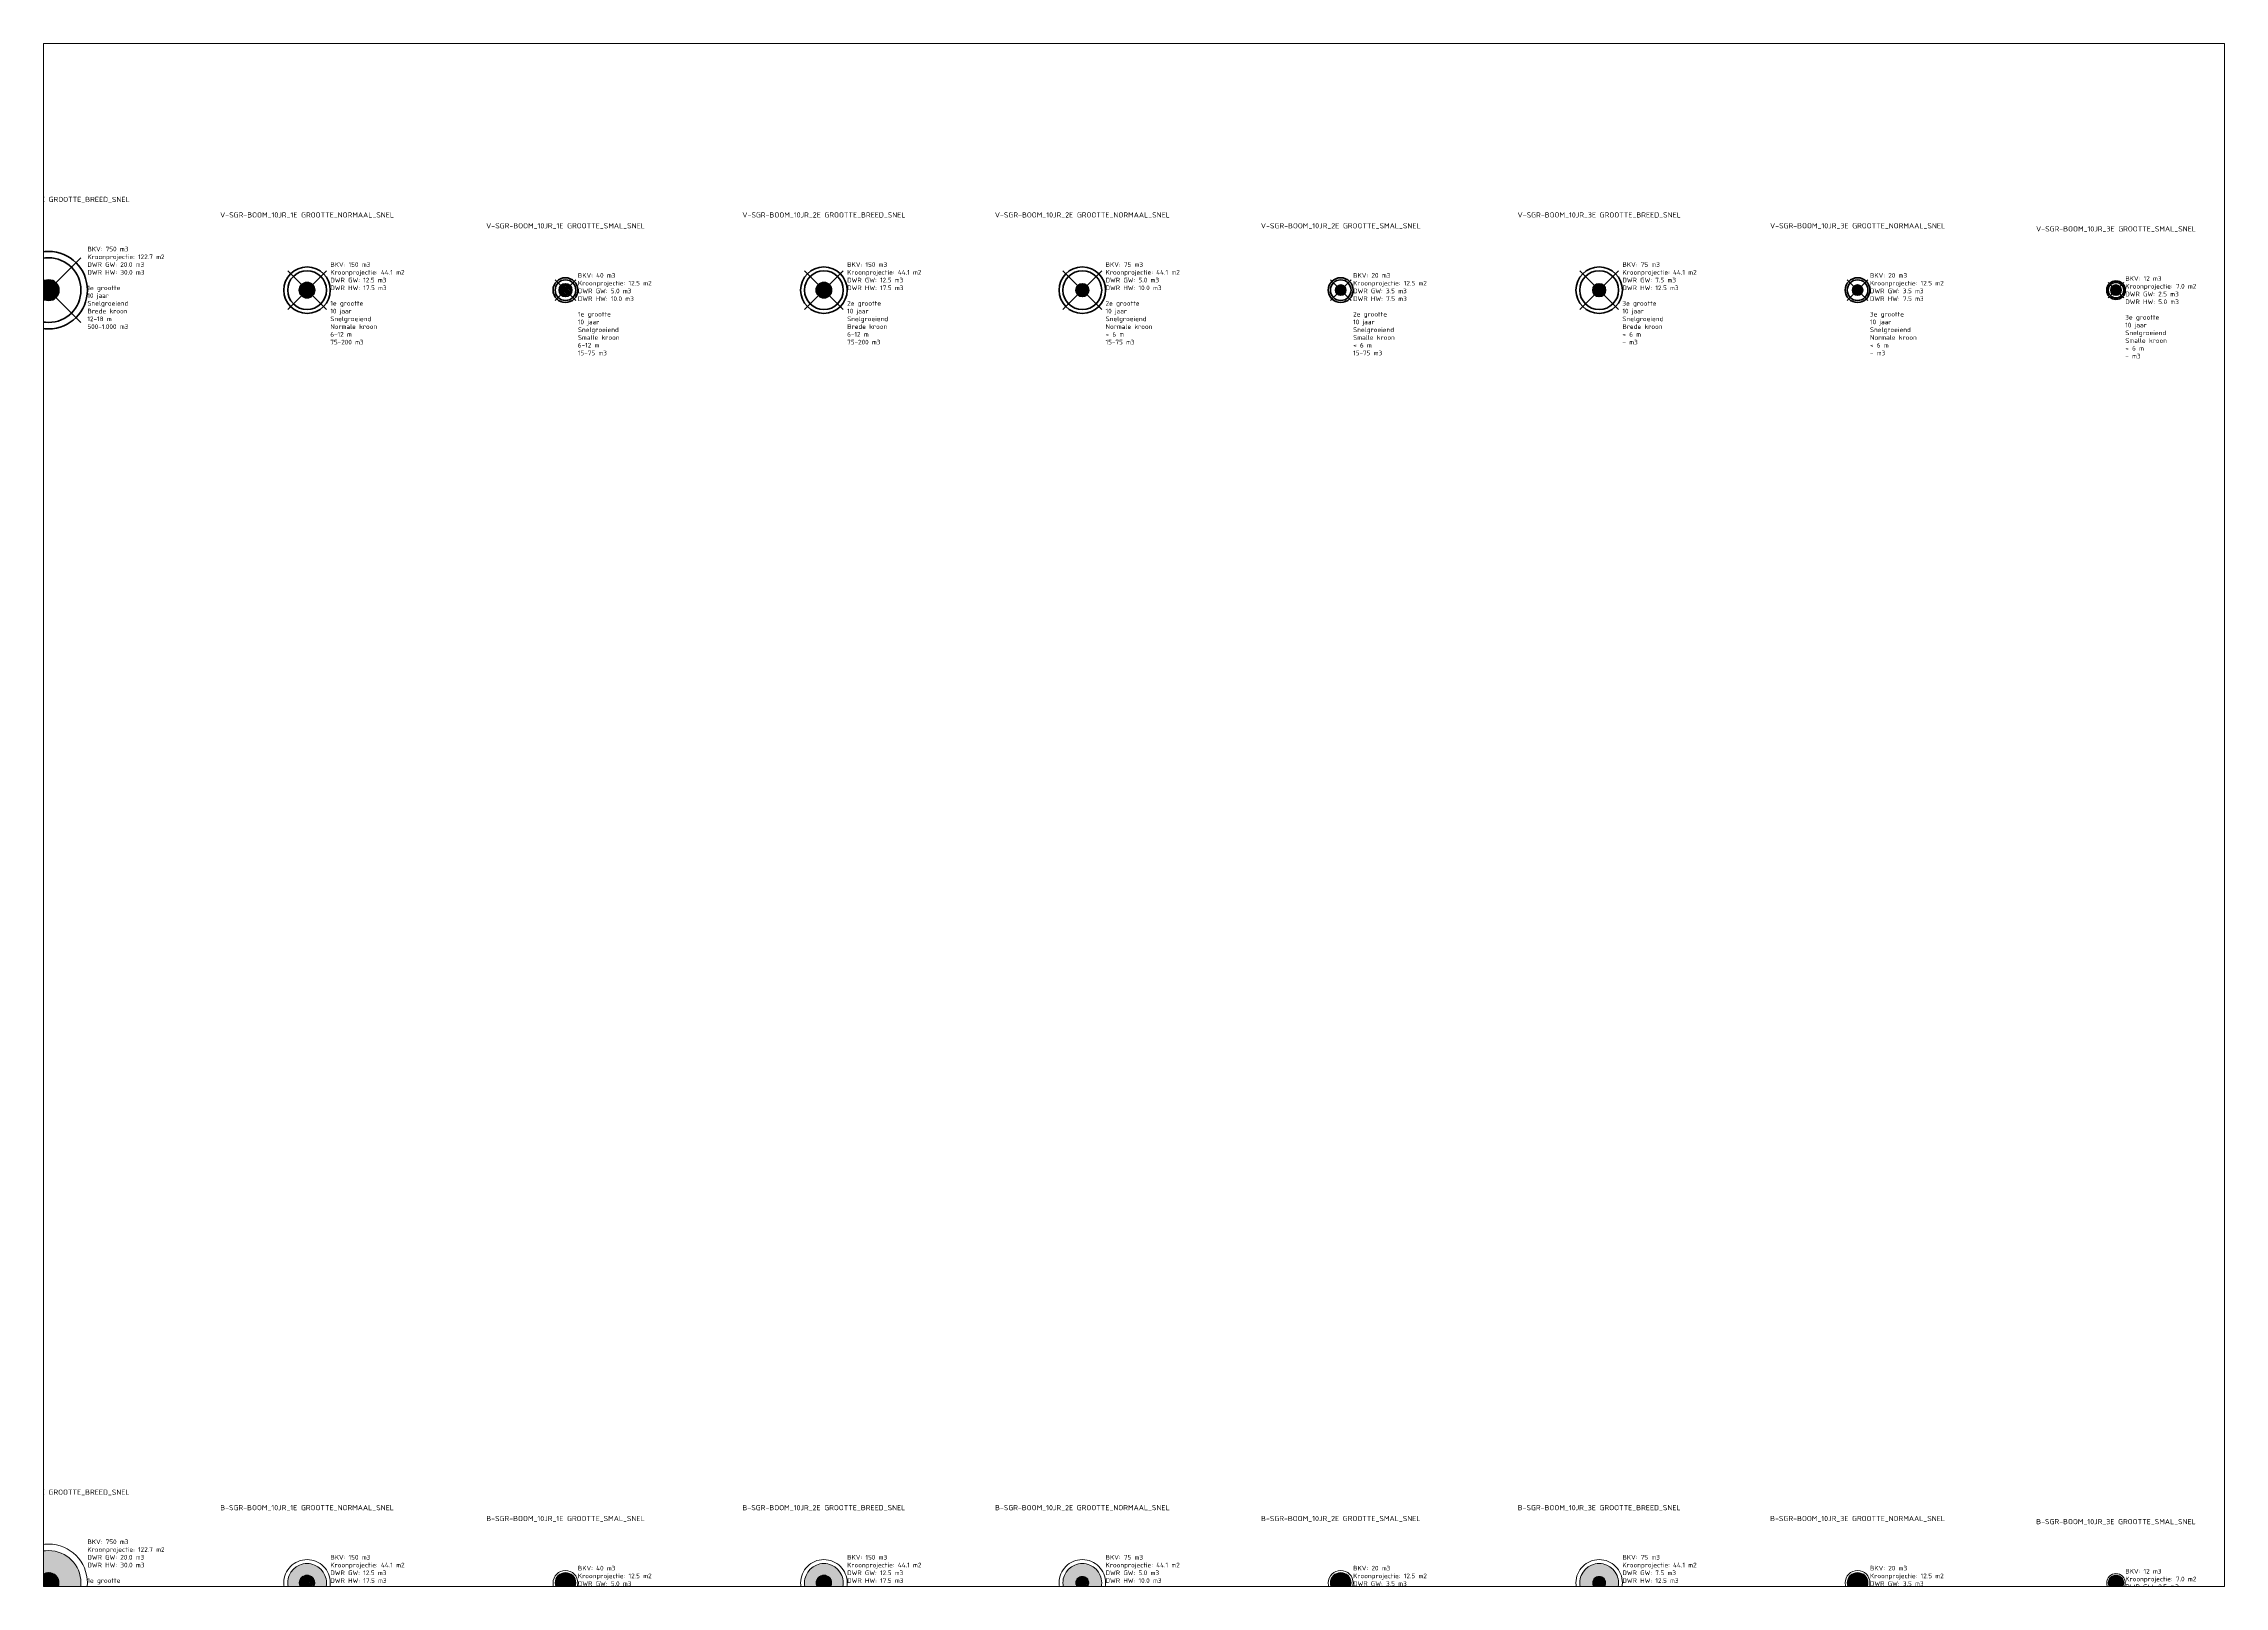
# Paper-space layout 'Layout1' of a CAD drawing. Header units: metres. Extents: x 30 to 267, y 21 to 189.
# The model-space entities are those that its viewports show. They can reach past a viewport. Long polylines and large blocks are cut down to what shows.
import ezdxf

# ---------------------------------------------------------------- set-up
doc = ezdxf.new("R2010")
doc.units = ezdxf.units.M
for name, color, linetype, lineweight in [('B-GV-GR-BOOM-T18', 7, 'Continuous', 18), ('B-GV-GR-BOOM_KROON-G', 90, 'Continuous', 18), ('B-GV-GR-BOOM_KROON-V', 92, 'Continuous', 18), ('B-GV-GR-BOOM_OBSTAKELVRIJ_BOVENGRONDS-G', 10, 'Continuous', 18), ('B-GV-GR-BOOM_OBSTAKELVRIJ_ONDERGRONDS-A', 142, 'Continuous', 18), ('B-GV-GR-BOOM_OBSTAKELVRIJ_ONDERGRONDS-G', 142, 'Continuous', 18), ('B-GV-GR-BOOM_STABILITEITSKLUIT-A', 12, 'Continuous', 18), ('B-GV-GR-BOOM_STABILITEITSKLUIT-G', 10, 'Continuous', 18), ('B-GV-GR-BOOM_STAMPOSITIE-G', 7, 'Continuous', 18), ('V-GV-GR-BOOM-T18', 7, 'Continuous', 18), ('V-GV-GR-BOOM_KROON-G', 90, 'Continuous', 35), ('V-GV-GR-BOOM_OBSTAKELVRIJ_BOVENGRONDS-G', 10, 'Continuous', 35), ('V-GV-GR-BOOM_OBSTAKELVRIJ_ONDERGRONDS-A', 142, 'Continuous', 18), ('V-GV-GR-BOOM_OBSTAKELVRIJ_ONDERGRONDS-G', 140, 'Continuous', 35), ('V-GV-GR-BOOM_STABILITEITSKLUIT-A', 12, 'Continuous', 18), ('V-GV-GR-BOOM_STABILITEITSKLUIT-G', 10, 'Continuous', 35), ('V-GV-GR-BOOM_STAMPOSITIE-G', 7, 'Continuous', 35)]:
    doc.layers.add(name, color=color, linetype=linetype, lineweight=lineweight)
doc.styles.add('NLCS-ISO', font='NLCS-ISO.ttf')
pattern_1 = [(135, (0, 0), (-0.141421, -0.141421), [])]
pattern_2 = [(45, (0, 0), (-0.176777, 0.176777), [])]
pattern_3 = [(135, (-50, 0), (-0.14142136, -0.14142136), [])]
pattern_4 = [(45, (-50, 0), (-0.1767767, 0.1767767), [])]
pattern_5 = [(135, (-100, 0), (-0.14142136, -0.14142136), [])]
pattern_6 = [(45, (-100, 0), (-0.1767767, 0.1767767), [])]
pattern_7 = [(135, (-150, 0), (-0.14142136, -0.14142136), [])]
pattern_8 = [(45, (-150, 0), (-0.1767767, 0.1767767), [])]
pattern_9 = [(135, (-200, 0), (-0.14142136, -0.14142136), [])]
pattern_10 = [(45, (-200, 0), (-0.1767767, 0.1767767), [])]
pattern_11 = [(135, (-250, 0), (-0.14142136, -0.14142136), [])]
pattern_12 = [(45, (-250, 0), (-0.1767767, 0.1767767), [])]
pattern_13 = [(135, (-300, 0), (-0.14142136, -0.14142136), [])]
pattern_14 = [(45, (-300, 0), (-0.1767767, 0.1767767), [])]
pattern_15 = [(135, (-350, 0), (-0.14142136, -0.14142136), [])]
pattern_16 = [(45, (-350, 0), (-0.1767767, 0.1767767), [])]
pattern_17 = [(135, (-400, 0), (-0.14142136, -0.14142136), [])]
pattern_18 = [(45, (-400, 0), (-0.1767767, 0.1767767), [])]

# ---------------------------------------------------------------- blocks, each defined once
blk = doc.blocks.new('V-SGR-BOOM_10JR_1E GROOTTE_BREED_SNEL')
at = {"layer": 'V-GV-GR-BOOM_OBSTAKELVRIJ_ONDERGRONDS-A'}
h = blk.add_hatch(dxfattribs=at)
h.set_pattern_fill('AGR-OBSTAKELVRIJ_ONDERGRONDS-SO', color=256, style=0, pattern_type=2)
h.set_pattern_definition(pattern_1)
edge = h.paths.add_edge_path()
edge.add_arc((0, 0), 2, 0, 360)
at = {"layer": 'V-GV-GR-BOOM_STABILITEITSKLUIT-A'}
h = blk.add_hatch(dxfattribs=at)
h.set_pattern_fill('AGR-STABILITEITSKLUIT-SO', color=256, style=0, pattern_type=2)
h.set_pattern_definition(pattern_2)
edge = h.paths.add_edge_path()
edge.add_arc((0, 0), 2, 0, 360)
for points in [[(6.25, 6.25), (-6.25, -6.25)], [(-6.25, 6.25), (6.25, -6.25)]]:
    blk.add_lwpolyline(points)
at = {"layer": 'V-GV-GR-BOOM_KROON-G'}
blk.add_circle((0, 0), 6.25, dxfattribs=at)
at = {"layer": 'V-GV-GR-BOOM_OBSTAKELVRIJ_BOVENGRONDS-G'}
blk.add_circle((0, 0), 7.5, dxfattribs=at)
at = {"layer": 'V-GV-GR-BOOM_OBSTAKELVRIJ_ONDERGRONDS-G'}
blk.add_circle((0, 0), 2, dxfattribs=at)
at = {"layer": 'V-GV-GR-BOOM_STABILITEITSKLUIT-G'}
blk.add_circle((0, 0), 2, dxfattribs=at)
at = {"layer": 'V-GV-GR-BOOM_STAMPOSITIE-G'}
for p, q in [((-0.15, 0), (0.15, 0)), ((0, 0.15), (0, -0.15))]:
    blk.add_line(p, q, dxfattribs=at)
at = {"layer": 'V-GV-GR-BOOM-T18', "style": 'NLCS-ISO'}
for tag, p in [('BKV', (7.5, 7.5)), ('Kroonprojectie', (7.5, 6)), ('DWR Grondwaterprofiel', (7.5, 4.5)), ('DWR Hangwaterprofiel', (7.5, 3)), ('Boomgrootte', (7.5, 0)), ('Beoogde omloop', (7.5, -1.5)), ('Groeitype', (7.5, -3)), ('Kroontype', (7.5, -4.5)), ('Boomhoogteklasse', (7.5, -6)), ('Boomkroonvolumeklasse', (7.5, -7.5))]:
    blk.add_attdef(tag, p, '', height=0.9, dxfattribs=at)
blk = doc.blocks.new('V-SGR-BOOM_10JR_1E GROOTTE_NORMAAL_SNEL')
at = {"layer": 'V-GV-GR-BOOM_OBSTAKELVRIJ_ONDERGRONDS-A'}
h = blk.add_hatch(dxfattribs=at)
h.set_pattern_fill('AGR-OBSTAKELVRIJ_ONDERGRONDS-SO', color=256, style=0, pattern_type=2)
h.set_pattern_definition(pattern_3)
edge = h.paths.add_edge_path()
edge.add_arc((0, 0), 1.5, 0, 360)
at = {"layer": 'V-GV-GR-BOOM_STABILITEITSKLUIT-A'}
h = blk.add_hatch(dxfattribs=at)
h.set_pattern_fill('AGR-STABILITEITSKLUIT-SO', color=256, style=0, pattern_type=2)
h.set_pattern_definition(pattern_4)
edge = h.paths.add_edge_path()
edge.add_arc((0, 0), 1.5, 0, 360)
for points in [[(3.75, 3.75), (-3.75, -3.75)], [(-3.75, 3.75), (3.75, -3.75)]]:
    blk.add_lwpolyline(points)
at = {"layer": 'V-GV-GR-BOOM_KROON-G'}
blk.add_circle((0, 0), 3.75, dxfattribs=at)
at = {"layer": 'V-GV-GR-BOOM_OBSTAKELVRIJ_BOVENGRONDS-G'}
blk.add_circle((0, 0), 4.5, dxfattribs=at)
at = {"layer": 'V-GV-GR-BOOM_OBSTAKELVRIJ_ONDERGRONDS-G'}
blk.add_circle((0, 0), 1.5, dxfattribs=at)
at = {"layer": 'V-GV-GR-BOOM_STABILITEITSKLUIT-G'}
blk.add_circle((0, 0), 1.5, dxfattribs=at)
at = {"layer": 'V-GV-GR-BOOM_STAMPOSITIE-G'}
for p, q in [((-0.15, 0), (0.15, 0)), ((0, 0.15), (0, -0.15))]:
    blk.add_line(p, q, dxfattribs=at)
at = {"layer": 'V-GV-GR-BOOM-T18', "style": 'NLCS-ISO'}
for tag, p in [('BKV', (4.5, 4.5)), ('Kroonprojectie', (4.5, 3)), ('DWR Grondwaterprofiel', (4.5, 1.5)), ('DWR Hangwaterprofiel', (4.5, 0)), ('Boomgrootte', (4.5, -3)), ('Beoogde omloop', (4.5, -4.5)), ('Groeitype', (4.5, -6)), ('Kroontype', (4.5, -7.5)), ('Boomhoogteklasse', (4.5, -9)), ('Boomkroonvolumeklasse', (4.5, -10.5))]:
    blk.add_attdef(tag, p, '', height=0.9, dxfattribs=at)
blk = doc.blocks.new('V-SGR-BOOM_10JR_1E GROOTTE_SMAL_SNEL')
at = {"layer": 'V-GV-GR-BOOM_OBSTAKELVRIJ_ONDERGRONDS-A'}
h = blk.add_hatch(dxfattribs=at)
h.set_pattern_fill('AGR-OBSTAKELVRIJ_ONDERGRONDS-SO', color=256, style=0, pattern_type=2)
h.set_pattern_definition(pattern_5)
edge = h.paths.add_edge_path()
edge.add_arc((0, 0), 1.25, 0, 360)
at = {"layer": 'V-GV-GR-BOOM_STABILITEITSKLUIT-A'}
h = blk.add_hatch(dxfattribs=at)
h.set_pattern_fill('AGR-STABILITEITSKLUIT-SO', color=256, style=0, pattern_type=2)
h.set_pattern_definition(pattern_6)
edge = h.paths.add_edge_path()
edge.add_arc((0, 0), 1.25, 0, 360)
for points in [[(2, 2), (-2, -2)], [(-2, 2), (2, -2)]]:
    blk.add_lwpolyline(points)
at = {"layer": 'V-GV-GR-BOOM_KROON-G'}
blk.add_circle((0, 0), 2, dxfattribs=at)
at = {"layer": 'V-GV-GR-BOOM_OBSTAKELVRIJ_BOVENGRONDS-G'}
blk.add_circle((0, 0), 2.4, dxfattribs=at)
at = {"layer": 'V-GV-GR-BOOM_OBSTAKELVRIJ_ONDERGRONDS-G'}
blk.add_circle((0, 0), 1.25, dxfattribs=at)
at = {"layer": 'V-GV-GR-BOOM_STABILITEITSKLUIT-G'}
blk.add_circle((0, 0), 1.25, dxfattribs=at)
at = {"layer": 'V-GV-GR-BOOM_STAMPOSITIE-G'}
for p, q in [((-0.15, 0), (0.15, 0)), ((0, 0.15), (0, -0.15))]:
    blk.add_line(p, q, dxfattribs=at)
at = {"layer": 'V-GV-GR-BOOM-T18', "style": 'NLCS-ISO'}
for tag, p in [('BKV', (2.4, 2.4)), ('Kroonprojectie', (2.4, 0.9)), ('DWR Grondwaterprofiel', (2.4, -0.6)), ('DWR Hangwaterprofiel', (2.4, -2.1)), ('Boomgrootte', (2.4, -5.1)), ('Beoogde omloop', (2.4, -6.6)), ('Groeitype', (2.4, -8.1)), ('Kroontype', (2.4, -9.6)), ('Boomhoogteklasse', (2.4, -11.1)), ('Boomkroonvolumeklasse', (2.4, -12.6))]:
    blk.add_attdef(tag, p, '', height=0.9, dxfattribs=at)
blk = doc.blocks.new('V-SGR-BOOM_10JR_2E GROOTTE_BREED_SNEL')
at = {"layer": 'V-GV-GR-BOOM_OBSTAKELVRIJ_ONDERGRONDS-A'}
h = blk.add_hatch(dxfattribs=at)
h.set_pattern_fill('AGR-OBSTAKELVRIJ_ONDERGRONDS-SO', color=256, style=0, pattern_type=2)
h.set_pattern_definition(pattern_7)
edge = h.paths.add_edge_path()
edge.add_arc((0, 0), 1.5, 0, 360)
at = {"layer": 'V-GV-GR-BOOM_STABILITEITSKLUIT-A'}
h = blk.add_hatch(dxfattribs=at)
h.set_pattern_fill('AGR-STABILITEITSKLUIT-SO', color=256, style=0, pattern_type=2)
h.set_pattern_definition(pattern_8)
edge = h.paths.add_edge_path()
edge.add_arc((0, 0), 1.5, 0, 360)
for points in [[(3.75, 3.75), (-3.75, -3.75)], [(-3.75, 3.75), (3.75, -3.75)]]:
    blk.add_lwpolyline(points)
at = {"layer": 'V-GV-GR-BOOM_KROON-G'}
blk.add_circle((0, 0), 3.75, dxfattribs=at)
at = {"layer": 'V-GV-GR-BOOM_OBSTAKELVRIJ_BOVENGRONDS-G'}
blk.add_circle((0, 0), 4.5, dxfattribs=at)
at = {"layer": 'V-GV-GR-BOOM_OBSTAKELVRIJ_ONDERGRONDS-G'}
blk.add_circle((0, 0), 1.5, dxfattribs=at)
at = {"layer": 'V-GV-GR-BOOM_STABILITEITSKLUIT-G'}
blk.add_circle((0, 0), 1.5, dxfattribs=at)
at = {"layer": 'V-GV-GR-BOOM_STAMPOSITIE-G'}
for p, q in [((-0.15, 0), (0.15, 0)), ((0, 0.15), (0, -0.15))]:
    blk.add_line(p, q, dxfattribs=at)
at = {"layer": 'V-GV-GR-BOOM-T18', "style": 'NLCS-ISO'}
for tag, p in [('BKV', (4.5, 4.5)), ('Kroonprojectie', (4.5, 3)), ('DWR Grondwaterprofiel', (4.5, 1.5)), ('DWR Hangwaterprofiel', (4.5, 0)), ('Boomgrootte', (4.5, -3)), ('Beoogde omloop', (4.5, -4.5)), ('Groeitype', (4.5, -6)), ('Kroontype', (4.5, -7.5)), ('Boomhoogteklasse', (4.5, -9)), ('Boomkroonvolumeklasse', (4.5, -10.5))]:
    blk.add_attdef(tag, p, '', height=0.9, dxfattribs=at)
blk = doc.blocks.new('V-SGR-BOOM_10JR_2E GROOTTE_NORMAAL_SNEL')
at = {"layer": 'V-GV-GR-BOOM_OBSTAKELVRIJ_ONDERGRONDS-A'}
h = blk.add_hatch(dxfattribs=at)
h.set_pattern_fill('AGR-OBSTAKELVRIJ_ONDERGRONDS-SO', color=256, style=0, pattern_type=2)
h.set_pattern_definition(pattern_9)
edge = h.paths.add_edge_path()
edge.add_arc((0, 0), 1.25, 0, 360)
at = {"layer": 'V-GV-GR-BOOM_STABILITEITSKLUIT-A'}
h = blk.add_hatch(dxfattribs=at)
h.set_pattern_fill('AGR-STABILITEITSKLUIT-SO', color=256, style=0, pattern_type=2)
h.set_pattern_definition(pattern_10)
edge = h.paths.add_edge_path()
edge.add_arc((0, 0), 1.25, 0, 360)
for points in [[(3.75, 3.75), (-3.75, -3.75)], [(-3.75, 3.75), (3.75, -3.75)]]:
    blk.add_lwpolyline(points)
at = {"layer": 'V-GV-GR-BOOM_KROON-G'}
blk.add_circle((0, 0), 3.75, dxfattribs=at)
at = {"layer": 'V-GV-GR-BOOM_OBSTAKELVRIJ_BOVENGRONDS-G'}
blk.add_circle((0, 0), 4.5, dxfattribs=at)
at = {"layer": 'V-GV-GR-BOOM_OBSTAKELVRIJ_ONDERGRONDS-G'}
blk.add_circle((0, 0), 1.25, dxfattribs=at)
at = {"layer": 'V-GV-GR-BOOM_STABILITEITSKLUIT-G'}
blk.add_circle((0, 0), 1.25, dxfattribs=at)
at = {"layer": 'V-GV-GR-BOOM_STAMPOSITIE-G'}
for p, q in [((-0.15, 0), (0.15, 0)), ((0, 0.15), (0, -0.15))]:
    blk.add_line(p, q, dxfattribs=at)
at = {"layer": 'V-GV-GR-BOOM-T18', "style": 'NLCS-ISO'}
for tag, p in [('BKV', (4.5, 4.5)), ('Kroonprojectie', (4.5, 3)), ('DWR Grondwaterprofiel', (4.5, 1.5)), ('DWR Hangwaterprofiel', (4.5, 0)), ('Boomgrootte', (4.5, -3)), ('Beoogde omloop', (4.5, -4.5)), ('Groeitype', (4.5, -6)), ('Kroontype', (4.5, -7.5)), ('Boomhoogteklasse', (4.5, -9)), ('Boomkroonvolumeklasse', (4.5, -10.5))]:
    blk.add_attdef(tag, p, '', height=0.9, dxfattribs=at)
blk = doc.blocks.new('V-SGR-BOOM_10JR_2E GROOTTE_SMAL_SNEL')
at = {"layer": 'V-GV-GR-BOOM_OBSTAKELVRIJ_ONDERGRONDS-A'}
h = blk.add_hatch(dxfattribs=at)
h.set_pattern_fill('AGR-OBSTAKELVRIJ_ONDERGRONDS-SO', color=256, style=0, pattern_type=2)
h.set_pattern_definition(pattern_11)
edge = h.paths.add_edge_path()
edge.add_arc((0, 0), 1, 0, 360)
at = {"layer": 'V-GV-GR-BOOM_STABILITEITSKLUIT-A'}
h = blk.add_hatch(dxfattribs=at)
h.set_pattern_fill('AGR-STABILITEITSKLUIT-SO', color=256, style=0, pattern_type=2)
h.set_pattern_definition(pattern_12)
edge = h.paths.add_edge_path()
edge.add_arc((0, 0), 1, 0, 360)
for points in [[(2, 2), (-2, -2)], [(-2, 2), (2, -2)]]:
    blk.add_lwpolyline(points)
at = {"layer": 'V-GV-GR-BOOM_KROON-G'}
blk.add_circle((0, 0), 2, dxfattribs=at)
at = {"layer": 'V-GV-GR-BOOM_OBSTAKELVRIJ_BOVENGRONDS-G'}
blk.add_circle((0, 0), 2.4, dxfattribs=at)
at = {"layer": 'V-GV-GR-BOOM_OBSTAKELVRIJ_ONDERGRONDS-G'}
blk.add_circle((0, 0), 1, dxfattribs=at)
at = {"layer": 'V-GV-GR-BOOM_STABILITEITSKLUIT-G'}
blk.add_circle((0, 0), 1, dxfattribs=at)
at = {"layer": 'V-GV-GR-BOOM_STAMPOSITIE-G'}
for p, q in [((-0.15, 0), (0.15, 0)), ((0, 0.15), (0, -0.15))]:
    blk.add_line(p, q, dxfattribs=at)
at = {"layer": 'V-GV-GR-BOOM-T18', "style": 'NLCS-ISO'}
for tag, p in [('BKV', (2.4, 2.4)), ('Kroonprojectie', (2.4, 0.9)), ('DWR Grondwaterprofiel', (2.4, -0.6)), ('DWR Hangwaterprofiel', (2.4, -2.1)), ('Boomgrootte', (2.4, -5.1)), ('Beoogde omloop', (2.4, -6.6)), ('Groeitype', (2.4, -8.1)), ('Kroontype', (2.4, -9.6)), ('Boomhoogteklasse', (2.4, -11.1)), ('Boomkroonvolumeklasse', (2.4, -12.6))]:
    blk.add_attdef(tag, p, '', height=0.9, dxfattribs=at)
blk = doc.blocks.new('V-SGR-BOOM_10JR_3E GROOTTE_BREED_SNEL')
at = {"layer": 'V-GV-GR-BOOM_OBSTAKELVRIJ_ONDERGRONDS-A'}
h = blk.add_hatch(dxfattribs=at)
h.set_pattern_fill('AGR-OBSTAKELVRIJ_ONDERGRONDS-SO', color=256, style=0, pattern_type=2)
h.set_pattern_definition(pattern_13)
edge = h.paths.add_edge_path()
edge.add_arc((0, 0), 1.25, 0, 360)
at = {"layer": 'V-GV-GR-BOOM_STABILITEITSKLUIT-A'}
h = blk.add_hatch(dxfattribs=at)
h.set_pattern_fill('AGR-STABILITEITSKLUIT-SO', color=256, style=0, pattern_type=2)
h.set_pattern_definition(pattern_14)
edge = h.paths.add_edge_path()
edge.add_arc((0, 0), 1.25, 0, 360)
for points in [[(3.75, 3.75), (-3.75, -3.75)], [(-3.75, 3.75), (3.75, -3.75)]]:
    blk.add_lwpolyline(points)
at = {"layer": 'V-GV-GR-BOOM_KROON-G'}
blk.add_circle((0, 0), 3.75, dxfattribs=at)
at = {"layer": 'V-GV-GR-BOOM_OBSTAKELVRIJ_BOVENGRONDS-G'}
blk.add_circle((0, 0), 4.5, dxfattribs=at)
at = {"layer": 'V-GV-GR-BOOM_OBSTAKELVRIJ_ONDERGRONDS-G'}
blk.add_circle((0, 0), 1.25, dxfattribs=at)
at = {"layer": 'V-GV-GR-BOOM_STABILITEITSKLUIT-G'}
blk.add_circle((0, 0), 1.25, dxfattribs=at)
at = {"layer": 'V-GV-GR-BOOM_STAMPOSITIE-G'}
for p, q in [((-0.15, 0), (0.15, 0)), ((0, 0.15), (0, -0.15))]:
    blk.add_line(p, q, dxfattribs=at)
at = {"layer": 'V-GV-GR-BOOM-T18', "style": 'NLCS-ISO'}
for tag, p in [('BKV', (4.5, 4.5)), ('Kroonprojectie', (4.5, 3)), ('DWR Grondwaterprofiel', (4.5, 1.5)), ('DWR Hangwaterprofiel', (4.5, 0)), ('Boomgrootte', (4.5, -3)), ('Beoogde omloop', (4.5, -4.5)), ('Groeitype', (4.5, -6)), ('Kroontype', (4.5, -7.5)), ('Boomhoogteklasse', (4.5, -9)), ('Boomkroonvolumeklasse', (4.5, -10.5))]:
    blk.add_attdef(tag, p, '', height=0.9, dxfattribs=at)
blk = doc.blocks.new('V-SGR-BOOM_10JR_3E GROOTTE_NORMAAL_SNEL')
at = {"layer": 'V-GV-GR-BOOM_OBSTAKELVRIJ_ONDERGRONDS-A'}
h = blk.add_hatch(dxfattribs=at)
h.set_pattern_fill('AGR-OBSTAKELVRIJ_ONDERGRONDS-SO', color=256, style=0, pattern_type=2)
h.set_pattern_definition(pattern_15)
edge = h.paths.add_edge_path()
edge.add_arc((0, 0), 1, 0, 360)
at = {"layer": 'V-GV-GR-BOOM_STABILITEITSKLUIT-A'}
h = blk.add_hatch(dxfattribs=at)
h.set_pattern_fill('AGR-STABILITEITSKLUIT-SO', color=256, style=0, pattern_type=2)
h.set_pattern_definition(pattern_16)
edge = h.paths.add_edge_path()
edge.add_arc((0, 0), 1, 0, 360)
for points in [[(2, 2), (-2, -2)], [(-2, 2), (2, -2)]]:
    blk.add_lwpolyline(points)
at = {"layer": 'V-GV-GR-BOOM_KROON-G'}
blk.add_circle((0, 0), 2, dxfattribs=at)
at = {"layer": 'V-GV-GR-BOOM_OBSTAKELVRIJ_BOVENGRONDS-G'}
blk.add_circle((0, 0), 2.4, dxfattribs=at)
at = {"layer": 'V-GV-GR-BOOM_OBSTAKELVRIJ_ONDERGRONDS-G'}
blk.add_circle((0, 0), 1, dxfattribs=at)
at = {"layer": 'V-GV-GR-BOOM_STABILITEITSKLUIT-G'}
blk.add_circle((0, 0), 1, dxfattribs=at)
at = {"layer": 'V-GV-GR-BOOM_STAMPOSITIE-G'}
for p, q in [((-0.15, 0), (0.15, 0)), ((0, 0.15), (0, -0.15))]:
    blk.add_line(p, q, dxfattribs=at)
at = {"layer": 'V-GV-GR-BOOM-T18', "style": 'NLCS-ISO'}
for tag, p in [('BKV', (2.4, 2.4)), ('Kroonprojectie', (2.4, 0.9)), ('DWR Grondwaterprofiel', (2.4, -0.6)), ('DWR Hangwaterprofiel', (2.4, -2.1)), ('Boomgrootte', (2.4, -5.1)), ('Beoogde omloop', (2.4, -6.6)), ('Groeitype', (2.4, -8.1)), ('Kroontype', (2.4, -9.6)), ('Boomhoogteklasse', (2.4, -11.1)), ('Boomkroonvolumeklasse', (2.4, -12.6))]:
    blk.add_attdef(tag, p, '', height=0.9, dxfattribs=at)
blk = doc.blocks.new('V-SGR-BOOM_10JR_3E GROOTTE_SMAL_SNEL')
at = {"layer": 'V-GV-GR-BOOM_OBSTAKELVRIJ_ONDERGRONDS-A'}
h = blk.add_hatch(dxfattribs=at)
h.set_pattern_fill('AGR-OBSTAKELVRIJ_ONDERGRONDS-SO', color=256, style=0, pattern_type=2)
h.set_pattern_definition(pattern_17)
edge = h.paths.add_edge_path()
edge.add_arc((0, 0), 1, 0, 360)
at = {"layer": 'V-GV-GR-BOOM_STABILITEITSKLUIT-A'}
h = blk.add_hatch(dxfattribs=at)
h.set_pattern_fill('AGR-STABILITEITSKLUIT-SO', color=256, style=0, pattern_type=2)
h.set_pattern_definition(pattern_18)
edge = h.paths.add_edge_path()
edge.add_arc((0, 0), 1, 0, 360)
for points in [[(1.5, 1.5), (-1.5, -1.5)], [(-1.5, 1.5), (1.5, -1.5)]]:
    blk.add_lwpolyline(points)
at = {"layer": 'V-GV-GR-BOOM_KROON-G'}
blk.add_circle((0, 0), 1.5, dxfattribs=at)
at = {"layer": 'V-GV-GR-BOOM_OBSTAKELVRIJ_BOVENGRONDS-G'}
blk.add_circle((0, 0), 1.8, dxfattribs=at)
at = {"layer": 'V-GV-GR-BOOM_OBSTAKELVRIJ_ONDERGRONDS-G'}
blk.add_circle((0, 0), 1, dxfattribs=at)
at = {"layer": 'V-GV-GR-BOOM_STABILITEITSKLUIT-G'}
blk.add_circle((0, 0), 1, dxfattribs=at)
at = {"layer": 'V-GV-GR-BOOM_STAMPOSITIE-G'}
for p, q in [((-0.15, 0), (0.15, 0)), ((0, 0.15), (0, -0.15))]:
    blk.add_line(p, q, dxfattribs=at)
at = {"layer": 'V-GV-GR-BOOM-T18', "style": 'NLCS-ISO'}
for tag, p in [('BKV', (1.8, 1.8)), ('Kroonprojectie', (1.8, 0.3)), ('DWR Grondwaterprofiel', (1.8, -1.2)), ('DWR Hangwaterprofiel', (1.8, -2.7)), ('Boomgrootte', (1.8, -5.7)), ('Beoogde omloop', (1.8, -7.2)), ('Groeitype', (1.8, -8.7)), ('Kroontype', (1.8, -10.2)), ('Boomhoogteklasse', (1.8, -11.7)), ('Boomkroonvolumeklasse', (1.8, -13.2))]:
    blk.add_attdef(tag, p, '', height=0.9, dxfattribs=at)
blk = doc.blocks.new('B-SGR-BOOM_10JR_1E GROOTTE_BREED_SNEL')
at = {"layer": 'B-GV-GR-BOOM_KROON-V'}
h = blk.add_hatch(color=256, dxfattribs=at)
edge = h.paths.add_edge_path(flags=0)
edge.add_arc((0, 0), 6.25, 0, 360)
at = {"layer": 'B-GV-GR-BOOM_OBSTAKELVRIJ_ONDERGRONDS-A'}
h = blk.add_hatch(dxfattribs=at)
h.set_pattern_fill('AGR-OBSTAKELVRIJ_ONDERGRONDS-SO', color=256, style=0, pattern_type=2)
h.set_pattern_definition(pattern_1)
edge = h.paths.add_edge_path()
edge.add_arc((0, 0), 2, 0, 360)
at = {"layer": 'B-GV-GR-BOOM_STABILITEITSKLUIT-A'}
h = blk.add_hatch(dxfattribs=at)
h.set_pattern_fill('AGR-STABILITEITSKLUIT-SO', color=256, style=0, pattern_type=2)
h.set_pattern_definition(pattern_2)
edge = h.paths.add_edge_path()
edge.add_arc((0, 0), 2, 0, 360)
at = {"layer": 'B-GV-GR-BOOM_KROON-G'}
blk.add_circle((0, 0), 6.25, dxfattribs=at)
at = {"layer": 'B-GV-GR-BOOM_OBSTAKELVRIJ_BOVENGRONDS-G'}
blk.add_circle((0, 0), 7.5, dxfattribs=at)
at = {"layer": 'B-GV-GR-BOOM_OBSTAKELVRIJ_ONDERGRONDS-G'}
blk.add_circle((0, 0), 2, dxfattribs=at)
at = {"layer": 'B-GV-GR-BOOM_STABILITEITSKLUIT-G'}
blk.add_circle((0, 0), 2, dxfattribs=at)
at = {"layer": 'B-GV-GR-BOOM_STAMPOSITIE-G'}
for p, q in [((-0.15, 0), (0.15, 0)), ((0, 0.15), (0, -0.15))]:
    blk.add_line(p, q, dxfattribs=at)
at = {"layer": 'B-GV-GR-BOOM-T18', "style": 'NLCS-ISO'}
for tag, p in [('BKV', (7.5, 7.5)), ('Kroonprojectie', (7.5, 6)), ('DWR Grondwaterprofiel', (7.5, 4.5)), ('DWR Hangwaterprofiel', (7.5, 3)), ('Boomgrootte', (7.5, 0)), ('Beoogde omloop', (7.5, -1.5)), ('Groeitype', (7.5, -3)), ('Kroontype', (7.5, -4.5)), ('Boomhoogteklasse', (7.5, -6)), ('Boomkroonvolumeklasse', (7.5, -7.5))]:
    blk.add_attdef(tag, p, '', height=0.9, dxfattribs=at)
blk = doc.blocks.new('B-SGR-BOOM_10JR_1E GROOTTE_NORMAAL_SNEL')
at = {"layer": 'B-GV-GR-BOOM_KROON-V'}
h = blk.add_hatch(color=256, dxfattribs=at)
edge = h.paths.add_edge_path(flags=0)
edge.add_arc((0, 0), 3.75, 0, 360)
at = {"layer": 'B-GV-GR-BOOM_OBSTAKELVRIJ_ONDERGRONDS-A'}
h = blk.add_hatch(dxfattribs=at)
h.set_pattern_fill('AGR-OBSTAKELVRIJ_ONDERGRONDS-SO', color=256, style=0, pattern_type=2)
h.set_pattern_definition(pattern_3)
edge = h.paths.add_edge_path()
edge.add_arc((0, 0), 1.5, 0, 360)
at = {"layer": 'B-GV-GR-BOOM_STABILITEITSKLUIT-A'}
h = blk.add_hatch(dxfattribs=at)
h.set_pattern_fill('AGR-STABILITEITSKLUIT-SO', color=256, style=0, pattern_type=2)
h.set_pattern_definition(pattern_4)
edge = h.paths.add_edge_path()
edge.add_arc((0, 0), 1.5, 0, 360)
at = {"layer": 'B-GV-GR-BOOM_KROON-G'}
blk.add_circle((0, 0), 3.75, dxfattribs=at)
at = {"layer": 'B-GV-GR-BOOM_OBSTAKELVRIJ_BOVENGRONDS-G'}
blk.add_circle((0, 0), 4.5, dxfattribs=at)
at = {"layer": 'B-GV-GR-BOOM_OBSTAKELVRIJ_ONDERGRONDS-G'}
blk.add_circle((0, 0), 1.5, dxfattribs=at)
at = {"layer": 'B-GV-GR-BOOM_STABILITEITSKLUIT-G'}
blk.add_circle((0, 0), 1.5, dxfattribs=at)
at = {"layer": 'B-GV-GR-BOOM_STAMPOSITIE-G'}
for p, q in [((-0.15, 0), (0.15, 0)), ((0, 0.15), (0, -0.15))]:
    blk.add_line(p, q, dxfattribs=at)
at = {"layer": 'B-GV-GR-BOOM-T18', "style": 'NLCS-ISO'}
for tag, p in [('BKV', (4.5, 4.5)), ('Kroonprojectie', (4.5, 3)), ('DWR Grondwaterprofiel', (4.5, 1.5)), ('DWR Hangwaterprofiel', (4.5, 0)), ('Boomgrootte', (4.5, -3)), ('Beoogde omloop', (4.5, -4.5)), ('Groeitype', (4.5, -6)), ('Kroontype', (4.5, -7.5)), ('Boomhoogteklasse', (4.5, -9)), ('Boomkroonvolumeklasse', (4.5, -10.5))]:
    blk.add_attdef(tag, p, '', height=0.9, dxfattribs=at)
blk = doc.blocks.new('B-SGR-BOOM_10JR_1E GROOTTE_SMAL_SNEL')
at = {"layer": 'B-GV-GR-BOOM_KROON-V'}
h = blk.add_hatch(color=256, dxfattribs=at)
edge = h.paths.add_edge_path(flags=0)
edge.add_arc((0, 0), 2, 0, 360)
at = {"layer": 'B-GV-GR-BOOM_OBSTAKELVRIJ_ONDERGRONDS-A'}
h = blk.add_hatch(dxfattribs=at)
h.set_pattern_fill('AGR-OBSTAKELVRIJ_ONDERGRONDS-SO', color=256, style=0, pattern_type=2)
h.set_pattern_definition(pattern_5)
edge = h.paths.add_edge_path()
edge.add_arc((0, 0), 1.25, 0, 360)
at = {"layer": 'B-GV-GR-BOOM_STABILITEITSKLUIT-A'}
h = blk.add_hatch(dxfattribs=at)
h.set_pattern_fill('AGR-STABILITEITSKLUIT-SO', color=256, style=0, pattern_type=2)
h.set_pattern_definition(pattern_6)
edge = h.paths.add_edge_path()
edge.add_arc((0, 0), 1.25, 0, 360)
at = {"layer": 'B-GV-GR-BOOM_KROON-G'}
blk.add_circle((0, 0), 2, dxfattribs=at)
at = {"layer": 'B-GV-GR-BOOM_OBSTAKELVRIJ_BOVENGRONDS-G'}
blk.add_circle((0, 0), 2.4, dxfattribs=at)
at = {"layer": 'B-GV-GR-BOOM_OBSTAKELVRIJ_ONDERGRONDS-G'}
blk.add_circle((0, 0), 1.25, dxfattribs=at)
at = {"layer": 'B-GV-GR-BOOM_STABILITEITSKLUIT-G'}
blk.add_circle((0, 0), 1.25, dxfattribs=at)
at = {"layer": 'B-GV-GR-BOOM_STAMPOSITIE-G'}
for p, q in [((-0.15, 0), (0.15, 0)), ((0, 0.15), (0, -0.15))]:
    blk.add_line(p, q, dxfattribs=at)
at = {"layer": 'B-GV-GR-BOOM-T18', "style": 'NLCS-ISO'}
for tag, p in [('BKV', (2.4, 2.4)), ('Kroonprojectie', (2.4, 0.9)), ('DWR Grondwaterprofiel', (2.4, -0.6)), ('DWR Hangwaterprofiel', (2.4, -2.1)), ('Boomgrootte', (2.4, -5.1)), ('Beoogde omloop', (2.4, -6.6)), ('Groeitype', (2.4, -8.1)), ('Kroontype', (2.4, -9.6)), ('Boomhoogteklasse', (2.4, -11.1)), ('Boomkroonvolumeklasse', (2.4, -12.6))]:
    blk.add_attdef(tag, p, '', height=0.9, dxfattribs=at)
blk = doc.blocks.new('B-SGR-BOOM_10JR_2E GROOTTE_BREED_SNEL')
at = {"layer": 'B-GV-GR-BOOM_KROON-V'}
h = blk.add_hatch(color=256, dxfattribs=at)
edge = h.paths.add_edge_path(flags=0)
edge.add_arc((0, 0), 3.75, 0, 360)
at = {"layer": 'B-GV-GR-BOOM_OBSTAKELVRIJ_ONDERGRONDS-A'}
h = blk.add_hatch(dxfattribs=at)
h.set_pattern_fill('AGR-OBSTAKELVRIJ_ONDERGRONDS-SO', color=256, style=0, pattern_type=2)
h.set_pattern_definition(pattern_7)
edge = h.paths.add_edge_path()
edge.add_arc((0, 0), 1.5, 0, 360)
at = {"layer": 'B-GV-GR-BOOM_STABILITEITSKLUIT-A'}
h = blk.add_hatch(dxfattribs=at)
h.set_pattern_fill('AGR-STABILITEITSKLUIT-SO', color=256, style=0, pattern_type=2)
h.set_pattern_definition(pattern_8)
edge = h.paths.add_edge_path()
edge.add_arc((0, 0), 1.5, 0, 360)
at = {"layer": 'B-GV-GR-BOOM_KROON-G'}
blk.add_circle((0, 0), 3.75, dxfattribs=at)
at = {"layer": 'B-GV-GR-BOOM_OBSTAKELVRIJ_BOVENGRONDS-G'}
blk.add_circle((0, 0), 4.5, dxfattribs=at)
at = {"layer": 'B-GV-GR-BOOM_OBSTAKELVRIJ_ONDERGRONDS-G'}
blk.add_circle((0, 0), 1.5, dxfattribs=at)
at = {"layer": 'B-GV-GR-BOOM_STABILITEITSKLUIT-G'}
blk.add_circle((0, 0), 1.5, dxfattribs=at)
at = {"layer": 'B-GV-GR-BOOM_STAMPOSITIE-G'}
for p, q in [((-0.15, 0), (0.15, 0)), ((0, 0.15), (0, -0.15))]:
    blk.add_line(p, q, dxfattribs=at)
at = {"layer": 'B-GV-GR-BOOM-T18', "style": 'NLCS-ISO'}
for tag, p in [('BKV', (4.5, 4.5)), ('Kroonprojectie', (4.5, 3)), ('DWR Grondwaterprofiel', (4.5, 1.5)), ('DWR Hangwaterprofiel', (4.5, 0)), ('Boomgrootte', (4.5, -3)), ('Beoogde omloop', (4.5, -4.5)), ('Groeitype', (4.5, -6)), ('Kroontype', (4.5, -7.5)), ('Boomhoogteklasse', (4.5, -9)), ('Boomkroonvolumeklasse', (4.5, -10.5))]:
    blk.add_attdef(tag, p, '', height=0.9, dxfattribs=at)
blk = doc.blocks.new('B-SGR-BOOM_10JR_2E GROOTTE_NORMAAL_SNEL')
at = {"layer": 'B-GV-GR-BOOM_KROON-V'}
h = blk.add_hatch(color=256, dxfattribs=at)
edge = h.paths.add_edge_path(flags=0)
edge.add_arc((0, 0), 3.75, 0, 360)
at = {"layer": 'B-GV-GR-BOOM_OBSTAKELVRIJ_ONDERGRONDS-A'}
h = blk.add_hatch(dxfattribs=at)
h.set_pattern_fill('AGR-OBSTAKELVRIJ_ONDERGRONDS-SO', color=256, style=0, pattern_type=2)
h.set_pattern_definition(pattern_9)
edge = h.paths.add_edge_path()
edge.add_arc((0, 0), 1.25, 0, 360)
at = {"layer": 'B-GV-GR-BOOM_STABILITEITSKLUIT-A'}
h = blk.add_hatch(dxfattribs=at)
h.set_pattern_fill('AGR-STABILITEITSKLUIT-SO', color=256, style=0, pattern_type=2)
h.set_pattern_definition(pattern_10)
edge = h.paths.add_edge_path()
edge.add_arc((0, 0), 1.25, 0, 360)
at = {"layer": 'B-GV-GR-BOOM_KROON-G'}
blk.add_circle((0, 0), 3.75, dxfattribs=at)
at = {"layer": 'B-GV-GR-BOOM_OBSTAKELVRIJ_BOVENGRONDS-G'}
blk.add_circle((0, 0), 4.5, dxfattribs=at)
at = {"layer": 'B-GV-GR-BOOM_OBSTAKELVRIJ_ONDERGRONDS-G'}
blk.add_circle((0, 0), 1.25, dxfattribs=at)
at = {"layer": 'B-GV-GR-BOOM_STABILITEITSKLUIT-G'}
blk.add_circle((0, 0), 1.25, dxfattribs=at)
at = {"layer": 'B-GV-GR-BOOM_STAMPOSITIE-G'}
for p, q in [((-0.15, 0), (0.15, 0)), ((0, 0.15), (0, -0.15))]:
    blk.add_line(p, q, dxfattribs=at)
at = {"layer": 'B-GV-GR-BOOM-T18', "style": 'NLCS-ISO'}
for tag, p in [('BKV', (4.5, 4.5)), ('Kroonprojectie', (4.5, 3)), ('DWR Grondwaterprofiel', (4.5, 1.5)), ('DWR Hangwaterprofiel', (4.5, 0)), ('Boomgrootte', (4.5, -3)), ('Beoogde omloop', (4.5, -4.5)), ('Groeitype', (4.5, -6)), ('Kroontype', (4.5, -7.5)), ('Boomhoogteklasse', (4.5, -9)), ('Boomkroonvolumeklasse', (4.5, -10.5))]:
    blk.add_attdef(tag, p, '', height=0.9, dxfattribs=at)
blk = doc.blocks.new('B-SGR-BOOM_10JR_2E GROOTTE_SMAL_SNEL')
at = {"layer": 'B-GV-GR-BOOM_KROON-V'}
h = blk.add_hatch(color=256, dxfattribs=at)
edge = h.paths.add_edge_path(flags=0)
edge.add_arc((0, 0), 2, 0, 360)
at = {"layer": 'B-GV-GR-BOOM_OBSTAKELVRIJ_ONDERGRONDS-A'}
h = blk.add_hatch(dxfattribs=at)
h.set_pattern_fill('AGR-OBSTAKELVRIJ_ONDERGRONDS-SO', color=256, style=0, pattern_type=2)
h.set_pattern_definition(pattern_11)
edge = h.paths.add_edge_path()
edge.add_arc((0, 0), 1, 0, 360)
at = {"layer": 'B-GV-GR-BOOM_STABILITEITSKLUIT-A'}
h = blk.add_hatch(dxfattribs=at)
h.set_pattern_fill('AGR-STABILITEITSKLUIT-SO', color=256, style=0, pattern_type=2)
h.set_pattern_definition(pattern_12)
edge = h.paths.add_edge_path()
edge.add_arc((0, 0), 1, 0, 360)
at = {"layer": 'B-GV-GR-BOOM_KROON-G'}
blk.add_circle((0, 0), 2, dxfattribs=at)
at = {"layer": 'B-GV-GR-BOOM_OBSTAKELVRIJ_BOVENGRONDS-G'}
blk.add_circle((0, 0), 2.4, dxfattribs=at)
at = {"layer": 'B-GV-GR-BOOM_OBSTAKELVRIJ_ONDERGRONDS-G'}
blk.add_circle((0, 0), 1, dxfattribs=at)
at = {"layer": 'B-GV-GR-BOOM_STABILITEITSKLUIT-G'}
blk.add_circle((0, 0), 1, dxfattribs=at)
at = {"layer": 'B-GV-GR-BOOM_STAMPOSITIE-G'}
for p, q in [((-0.15, 0), (0.15, 0)), ((0, 0.15), (0, -0.15))]:
    blk.add_line(p, q, dxfattribs=at)
at = {"layer": 'B-GV-GR-BOOM-T18', "style": 'NLCS-ISO'}
for tag, p in [('BKV', (2.4, 2.4)), ('Kroonprojectie', (2.4, 0.9)), ('DWR Grondwaterprofiel', (2.4, -0.6)), ('DWR Hangwaterprofiel', (2.4, -2.1)), ('Boomgrootte', (2.4, -5.1)), ('Beoogde omloop', (2.4, -6.6)), ('Groeitype', (2.4, -8.1)), ('Kroontype', (2.4, -9.6)), ('Boomhoogteklasse', (2.4, -11.1)), ('Boomkroonvolumeklasse', (2.4, -12.6))]:
    blk.add_attdef(tag, p, '', height=0.9, dxfattribs=at)
blk = doc.blocks.new('B-SGR-BOOM_10JR_3E GROOTTE_BREED_SNEL')
at = {"layer": 'B-GV-GR-BOOM_KROON-V'}
h = blk.add_hatch(color=256, dxfattribs=at)
edge = h.paths.add_edge_path(flags=0)
edge.add_arc((0, 0), 3.75, 0, 360)
at = {"layer": 'B-GV-GR-BOOM_OBSTAKELVRIJ_ONDERGRONDS-A'}
h = blk.add_hatch(dxfattribs=at)
h.set_pattern_fill('AGR-OBSTAKELVRIJ_ONDERGRONDS-SO', color=256, style=0, pattern_type=2)
h.set_pattern_definition(pattern_13)
edge = h.paths.add_edge_path()
edge.add_arc((0, 0), 1.25, 0, 360)
at = {"layer": 'B-GV-GR-BOOM_STABILITEITSKLUIT-A'}
h = blk.add_hatch(dxfattribs=at)
h.set_pattern_fill('AGR-STABILITEITSKLUIT-SO', color=256, style=0, pattern_type=2)
h.set_pattern_definition(pattern_14)
edge = h.paths.add_edge_path()
edge.add_arc((0, 0), 1.25, 0, 360)
at = {"layer": 'B-GV-GR-BOOM_KROON-G'}
blk.add_circle((0, 0), 3.75, dxfattribs=at)
at = {"layer": 'B-GV-GR-BOOM_OBSTAKELVRIJ_BOVENGRONDS-G'}
blk.add_circle((0, 0), 4.5, dxfattribs=at)
at = {"layer": 'B-GV-GR-BOOM_OBSTAKELVRIJ_ONDERGRONDS-G'}
blk.add_circle((0, 0), 1.25, dxfattribs=at)
at = {"layer": 'B-GV-GR-BOOM_STABILITEITSKLUIT-G'}
blk.add_circle((0, 0), 1.25, dxfattribs=at)
at = {"layer": 'B-GV-GR-BOOM_STAMPOSITIE-G'}
for p, q in [((-0.15, 0), (0.15, 0)), ((0, 0.15), (0, -0.15))]:
    blk.add_line(p, q, dxfattribs=at)
at = {"layer": 'B-GV-GR-BOOM-T18', "style": 'NLCS-ISO'}
for tag, p in [('BKV', (4.5, 4.5)), ('Kroonprojectie', (4.5, 3)), ('DWR Grondwaterprofiel', (4.5, 1.5)), ('DWR Hangwaterprofiel', (4.5, 0)), ('Boomgrootte', (4.5, -3)), ('Beoogde omloop', (4.5, -4.5)), ('Groeitype', (4.5, -6)), ('Kroontype', (4.5, -7.5)), ('Boomhoogteklasse', (4.5, -9)), ('Boomkroonvolumeklasse', (4.5, -10.5))]:
    blk.add_attdef(tag, p, '', height=0.9, dxfattribs=at)
blk = doc.blocks.new('B-SGR-BOOM_10JR_3E GROOTTE_NORMAAL_SNEL')
at = {"layer": 'B-GV-GR-BOOM_KROON-V'}
h = blk.add_hatch(color=256, dxfattribs=at)
edge = h.paths.add_edge_path(flags=0)
edge.add_arc((0, 0), 2, 0, 360)
at = {"layer": 'B-GV-GR-BOOM_OBSTAKELVRIJ_ONDERGRONDS-A'}
h = blk.add_hatch(dxfattribs=at)
h.set_pattern_fill('AGR-OBSTAKELVRIJ_ONDERGRONDS-SO', color=256, style=0, pattern_type=2)
h.set_pattern_definition(pattern_15)
edge = h.paths.add_edge_path()
edge.add_arc((0, 0), 1, 0, 360)
at = {"layer": 'B-GV-GR-BOOM_STABILITEITSKLUIT-A'}
h = blk.add_hatch(dxfattribs=at)
h.set_pattern_fill('AGR-STABILITEITSKLUIT-SO', color=256, style=0, pattern_type=2)
h.set_pattern_definition(pattern_16)
edge = h.paths.add_edge_path()
edge.add_arc((0, 0), 1, 0, 360)
at = {"layer": 'B-GV-GR-BOOM_KROON-G'}
blk.add_circle((0, 0), 2, dxfattribs=at)
at = {"layer": 'B-GV-GR-BOOM_OBSTAKELVRIJ_BOVENGRONDS-G'}
blk.add_circle((0, 0), 2.4, dxfattribs=at)
at = {"layer": 'B-GV-GR-BOOM_OBSTAKELVRIJ_ONDERGRONDS-G'}
blk.add_circle((0, 0), 1, dxfattribs=at)
at = {"layer": 'B-GV-GR-BOOM_STABILITEITSKLUIT-G'}
blk.add_circle((0, 0), 1, dxfattribs=at)
at = {"layer": 'B-GV-GR-BOOM_STAMPOSITIE-G'}
for p, q in [((-0.15, 0), (0.15, 0)), ((0, 0.15), (0, -0.15))]:
    blk.add_line(p, q, dxfattribs=at)
at = {"layer": 'B-GV-GR-BOOM-T18', "style": 'NLCS-ISO'}
for tag, p in [('BKV', (2.4, 2.4)), ('Kroonprojectie', (2.4, 0.9)), ('DWR Grondwaterprofiel', (2.4, -0.6)), ('DWR Hangwaterprofiel', (2.4, -2.1)), ('Boomgrootte', (2.4, -5.1)), ('Beoogde omloop', (2.4, -6.6)), ('Groeitype', (2.4, -8.1)), ('Kroontype', (2.4, -9.6)), ('Boomhoogteklasse', (2.4, -11.1)), ('Boomkroonvolumeklasse', (2.4, -12.6))]:
    blk.add_attdef(tag, p, '', height=0.9, dxfattribs=at)
blk = doc.blocks.new('B-SGR-BOOM_10JR_3E GROOTTE_SMAL_SNEL')
at = {"layer": 'B-GV-GR-BOOM_KROON-V'}
h = blk.add_hatch(color=256, dxfattribs=at)
edge = h.paths.add_edge_path(flags=0)
edge.add_arc((0, 0), 1.5, 0, 360)
at = {"layer": 'B-GV-GR-BOOM_OBSTAKELVRIJ_ONDERGRONDS-A'}
h = blk.add_hatch(dxfattribs=at)
h.set_pattern_fill('AGR-OBSTAKELVRIJ_ONDERGRONDS-SO', color=256, style=0, pattern_type=2)
h.set_pattern_definition(pattern_17)
edge = h.paths.add_edge_path()
edge.add_arc((0, 0), 1, 0, 360)
at = {"layer": 'B-GV-GR-BOOM_STABILITEITSKLUIT-A'}
h = blk.add_hatch(dxfattribs=at)
h.set_pattern_fill('AGR-STABILITEITSKLUIT-SO', color=256, style=0, pattern_type=2)
h.set_pattern_definition(pattern_18)
edge = h.paths.add_edge_path()
edge.add_arc((0, 0), 1, 0, 360)
at = {"layer": 'B-GV-GR-BOOM_KROON-G'}
blk.add_circle((0, 0), 1.5, dxfattribs=at)
at = {"layer": 'B-GV-GR-BOOM_OBSTAKELVRIJ_BOVENGRONDS-G'}
blk.add_circle((0, 0), 1.8, dxfattribs=at)
at = {"layer": 'B-GV-GR-BOOM_OBSTAKELVRIJ_ONDERGRONDS-G'}
blk.add_circle((0, 0), 1, dxfattribs=at)
at = {"layer": 'B-GV-GR-BOOM_STABILITEITSKLUIT-G'}
blk.add_circle((0, 0), 1, dxfattribs=at)
at = {"layer": 'B-GV-GR-BOOM_STAMPOSITIE-G'}
for p, q in [((-0.15, 0), (0.15, 0)), ((0, 0.15), (0, -0.15))]:
    blk.add_line(p, q, dxfattribs=at)
at = {"layer": 'B-GV-GR-BOOM-T18', "style": 'NLCS-ISO'}
for tag, p in [('BKV', (1.8, 1.8)), ('Kroonprojectie', (1.8, 0.3)), ('DWR Grondwaterprofiel', (1.8, -1.2)), ('DWR Hangwaterprofiel', (1.8, -2.7)), ('Boomgrootte', (1.8, -5.7)), ('Beoogde omloop', (1.8, -7.2)), ('Groeitype', (1.8, -8.7)), ('Kroontype', (1.8, -10.2)), ('Boomhoogteklasse', (1.8, -11.7)), ('Boomkroonvolumeklasse', (1.8, -13.2))]:
    blk.add_attdef(tag, p, '', height=0.9, dxfattribs=at)

msp = doc.modelspace()

# ---------------------------------------------------------------- block references
for name, p, values in [('V-SGR-BOOM_10JR_1E GROOTTE_BREED_SNEL', (0, 250), {'BKV': 'BKV: 750 m3', 'Kroonprojectie': 'Kroonprojectie: 122.7 m2', 'DWR Grondwaterprofiel': 'DWR GW: 20.0 m3', 'DWR Hangwaterprofiel': 'DWR HW: 30.0 m3', 'Boomgrootte': '1e grootte', 'Beoogde omloop': '10 jaar', 'Groeitype': 'Snelgroeiend', 'Kroontype': 'Brede kroon', 'Boomhoogteklasse': '12-18 m', 'Boomkroonvolumeklasse': '500-1.000 m3'}), ('V-SGR-BOOM_10JR_1E GROOTTE_NORMAAL_SNEL', (50, 250), {'BKV': 'BKV: 150 m3', 'Kroonprojectie': 'Kroonprojectie: 44.1 m2', 'DWR Grondwaterprofiel': 'DWR GW: 12.5 m3', 'DWR Hangwaterprofiel': 'DWR HW: 17.5 m3', 'Boomgrootte': '1e grootte', 'Beoogde omloop': '10 jaar', 'Groeitype': 'Snelgroeiend', 'Kroontype': 'Normale kroon', 'Boomhoogteklasse': '6-12 m', 'Boomkroonvolumeklasse': '75-200 m3'}), ('V-SGR-BOOM_10JR_1E GROOTTE_SMAL_SNEL', (100, 250), {'BKV': 'BKV: 40 m3', 'Kroonprojectie': 'Kroonprojectie: 12.5 m2', 'DWR Grondwaterprofiel': 'DWR GW: 5.0 m3', 'DWR Hangwaterprofiel': 'DWR HW: 10.0 m3', 'Boomgrootte': '1e grootte', 'Beoogde omloop': '10 jaar', 'Groeitype': 'Snelgroeiend', 'Kroontype': 'Smalle kroon', 'Boomhoogteklasse': '6-12 m', 'Boomkroonvolumeklasse': '15-75 m3'}), ('V-SGR-BOOM_10JR_2E GROOTTE_BREED_SNEL', (150, 250), {'BKV': 'BKV: 150 m3', 'Kroonprojectie': 'Kroonprojectie: 44.1 m2', 'DWR Grondwaterprofiel': 'DWR GW: 12.5 m3', 'DWR Hangwaterprofiel': 'DWR HW: 17.5 m3', 'Boomgrootte': '2e grootte', 'Beoogde omloop': '10 jaar', 'Groeitype': 'Snelgroeiend', 'Kroontype': 'Brede kroon', 'Boomhoogteklasse': '6-12 m', 'Boomkroonvolumeklasse': '75-200 m3'}), ('V-SGR-BOOM_10JR_2E GROOTTE_NORMAAL_SNEL', (200, 250), {'BKV': 'BKV: 75 m3', 'Kroonprojectie': 'Kroonprojectie: 44.1 m2', 'DWR Grondwaterprofiel': 'DWR GW: 5.0 m3', 'DWR Hangwaterprofiel': 'DWR HW: 10.0 m3', 'Boomgrootte': '2e grootte', 'Beoogde omloop': '10 jaar', 'Groeitype': 'Snelgroeiend', 'Kroontype': 'Normale kroon', 'Boomhoogteklasse': '< 6 m', 'Boomkroonvolumeklasse': '15-75 m3'}), ('V-SGR-BOOM_10JR_2E GROOTTE_SMAL_SNEL', (250, 250), {'BKV': 'BKV: 20 m3', 'Kroonprojectie': 'Kroonprojectie: 12.5 m2', 'DWR Grondwaterprofiel': 'DWR GW: 3.5 m3', 'DWR Hangwaterprofiel': 'DWR HW: 7.5 m3', 'Boomgrootte': '2e grootte', 'Beoogde omloop': '10 jaar', 'Groeitype': 'Snelgroeiend', 'Kroontype': 'Smalle kroon', 'Boomhoogteklasse': '< 6 m', 'Boomkroonvolumeklasse': '15-75 m3'}), ('V-SGR-BOOM_10JR_3E GROOTTE_BREED_SNEL', (300, 250), {'BKV': 'BKV: 75 m3', 'Kroonprojectie': 'Kroonprojectie: 44.1 m2', 'DWR Grondwaterprofiel': 'DWR GW: 7.5 m3', 'DWR Hangwaterprofiel': 'DWR HW: 12.5 m3', 'Boomgrootte': '3e grootte', 'Beoogde omloop': '10 jaar', 'Groeitype': 'Snelgroeiend', 'Kroontype': 'Brede kroon', 'Boomhoogteklasse': '< 6 m', 'Boomkroonvolumeklasse': '- m3'}), ('V-SGR-BOOM_10JR_3E GROOTTE_NORMAAL_SNEL', (350, 250), {'BKV': 'BKV: 20 m3', 'Kroonprojectie': 'Kroonprojectie: 12.5 m2', 'DWR Grondwaterprofiel': 'DWR GW: 3.5 m3', 'DWR Hangwaterprofiel': 'DWR HW: 7.5 m3', 'Boomgrootte': '3e grootte', 'Beoogde omloop': '10 jaar', 'Groeitype': 'Snelgroeiend', 'Kroontype': 'Normale kroon', 'Boomhoogteklasse': '< 6 m', 'Boomkroonvolumeklasse': '- m3'}), ('V-SGR-BOOM_10JR_3E GROOTTE_SMAL_SNEL', (400, 250), {'BKV': 'BKV: 12 m3', 'Kroonprojectie': 'Kroonprojectie: 7.0 m2', 'DWR Grondwaterprofiel': 'DWR GW: 2.5 m3', 'DWR Hangwaterprofiel': 'DWR HW: 5.0 m3', 'Boomgrootte': '3e grootte', 'Beoogde omloop': '10 jaar', 'Groeitype': 'Snelgroeiend', 'Kroontype': 'Smalle kroon', 'Boomhoogteklasse': '< 6 m', 'Boomkroonvolumeklasse': '- m3'}), ('B-SGR-BOOM_10JR_1E GROOTTE_BREED_SNEL', (0, 0), {'DWR Hangwaterprofiel': 'DWR HW: 30.0 m3', 'DWR Grondwaterprofiel': 'DWR GW: 20.0 m3', 'Boomgrootte': '1e grootte', 'Beoogde omloop': '10 jaar', 'Groeitype': 'Snelgroeiend', 'Kroontype': 'Brede kroon', 'Boomhoogteklasse': '12-18 m', 'Boomkroonvolumeklasse': '500-1.000 m3', 'Kroonprojectie': 'Kroonprojectie: 122.7 m2', 'BKV': 'BKV: 750 m3'}), ('B-SGR-BOOM_10JR_1E GROOTTE_NORMAAL_SNEL', (50, 0), {'DWR Hangwaterprofiel': 'DWR HW: 17.5 m3', 'DWR Grondwaterprofiel': 'DWR GW: 12.5 m3', 'Boomgrootte': '1e grootte', 'Beoogde omloop': '10 jaar', 'Groeitype': 'Snelgroeiend', 'Kroontype': 'Normale kroon', 'Boomhoogteklasse': '6-12 m', 'Boomkroonvolumeklasse': '75-200 m3', 'Kroonprojectie': 'Kroonprojectie: 44.1 m2', 'BKV': 'BKV: 150 m3'}), ('B-SGR-BOOM_10JR_2E GROOTTE_BREED_SNEL', (150, 0), {'DWR Hangwaterprofiel': 'DWR HW: 17.5 m3', 'DWR Grondwaterprofiel': 'DWR GW: 12.5 m3', 'Boomgrootte': '2e grootte', 'Beoogde omloop': '10 jaar', 'Groeitype': 'Snelgroeiend', 'Kroontype': 'Brede kroon', 'Boomhoogteklasse': '6-12 m', 'Boomkroonvolumeklasse': '75-200 m3', 'Kroonprojectie': 'Kroonprojectie: 44.1 m2', 'BKV': 'BKV: 150 m3'}), ('B-SGR-BOOM_10JR_2E GROOTTE_NORMAAL_SNEL', (200, 0), {'DWR Hangwaterprofiel': 'DWR HW: 10.0 m3', 'DWR Grondwaterprofiel': 'DWR GW: 5.0 m3', 'Boomgrootte': '2e grootte', 'Beoogde omloop': '10 jaar', 'Groeitype': 'Snelgroeiend', 'Kroontype': 'Normale kroon', 'Boomhoogteklasse': '< 6 m', 'Boomkroonvolumeklasse': '15-75 m3', 'Kroonprojectie': 'Kroonprojectie: 44.1 m2', 'BKV': 'BKV: 75 m3'}), ('B-SGR-BOOM_10JR_3E GROOTTE_BREED_SNEL', (300, 0), {'DWR Hangwaterprofiel': 'DWR HW: 12.5 m3', 'DWR Grondwaterprofiel': 'DWR GW: 7.5 m3', 'Boomgrootte': '3e grootte', 'Beoogde omloop': '10 jaar', 'Groeitype': 'Snelgroeiend', 'Kroontype': 'Brede kroon', 'Boomhoogteklasse': '< 6 m', 'Boomkroonvolumeklasse': '- m3', 'Kroonprojectie': 'Kroonprojectie: 44.1 m2', 'BKV': 'BKV: 75 m3'}), ('B-SGR-BOOM_10JR_1E GROOTTE_SMAL_SNEL', (100, 0), {'DWR Hangwaterprofiel': 'DWR HW: 10.0 m3', 'DWR Grondwaterprofiel': 'DWR GW: 5.0 m3', 'Boomgrootte': '1e grootte', 'Beoogde omloop': '10 jaar', 'Groeitype': 'Snelgroeiend', 'Kroontype': 'Smalle kroon', 'Boomhoogteklasse': '6-12 m', 'Boomkroonvolumeklasse': '15-75 m3', 'Kroonprojectie': 'Kroonprojectie: 12.5 m2', 'BKV': 'BKV: 40 m3'}), ('B-SGR-BOOM_10JR_2E GROOTTE_SMAL_SNEL', (250, 0), {'DWR Hangwaterprofiel': 'DWR HW: 7.5 m3', 'DWR Grondwaterprofiel': 'DWR GW: 3.5 m3', 'Boomgrootte': '2e grootte', 'Beoogde omloop': '10 jaar', 'Groeitype': 'Snelgroeiend', 'Kroontype': 'Smalle kroon', 'Boomhoogteklasse': '< 6 m', 'Boomkroonvolumeklasse': '15-75 m3', 'Kroonprojectie': 'Kroonprojectie: 12.5 m2', 'BKV': 'BKV: 20 m3'}), ('B-SGR-BOOM_10JR_3E GROOTTE_NORMAAL_SNEL', (350, 0), {'DWR Hangwaterprofiel': 'DWR HW: 7.5 m3', 'DWR Grondwaterprofiel': 'DWR GW: 3.5 m3', 'Boomgrootte': '3e grootte', 'Beoogde omloop': '10 jaar', 'Groeitype': 'Snelgroeiend', 'Kroontype': 'Normale kroon', 'Boomhoogteklasse': '< 6 m', 'Boomkroonvolumeklasse': '- m3', 'Kroonprojectie': 'Kroonprojectie: 12.5 m2', 'BKV': 'BKV: 20 m3'}), ('B-SGR-BOOM_10JR_3E GROOTTE_SMAL_SNEL', (400, 0), {'DWR Hangwaterprofiel': 'DWR HW: 5.0 m3', 'DWR Grondwaterprofiel': 'DWR GW: 2.5 m3', 'Boomgrootte': '3e grootte', 'Beoogde omloop': '10 jaar', 'Groeitype': 'Snelgroeiend', 'Kroontype': 'Smalle kroon', 'Boomhoogteklasse': '< 6 m', 'Boomkroonvolumeklasse': '- m3', 'Kroonprojectie': 'Kroonprojectie: 7.0 m2', 'BKV': 'BKV: 12 m3'})]:
    msp.add_blockref(name, p).add_auto_attribs(values)

# ---------------------------------------------------------------- texts
at = {"char_height": 1, "attachment_point": 5, "style": 'NLCS-ISO'}
for s, insert in [('V-SGR-BOOM_10JR_1E GROOTTE_BREED_SNEL', (0, 267.5)), ('V-SGR-BOOM_10JR_1E GROOTTE_NORMAAL_SNEL', (50, 264.5)), ('V-SGR-BOOM_10JR_1E GROOTTE_SMAL_SNEL', (100, 262.4)), ('V-SGR-BOOM_10JR_2E GROOTTE_BREED_SNEL', (150, 264.5)), ('V-SGR-BOOM_10JR_2E GROOTTE_NORMAAL_SNEL', (200, 264.5)), ('V-SGR-BOOM_10JR_2E GROOTTE_SMAL_SNEL', (250, 262.4)), ('V-SGR-BOOM_10JR_3E GROOTTE_BREED_SNEL', (300, 264.5)), ('V-SGR-BOOM_10JR_3E GROOTTE_NORMAAL_SNEL', (350, 262.4)), ('V-SGR-BOOM_10JR_3E GROOTTE_SMAL_SNEL', (400, 261.8)), ('B-SGR-BOOM_10JR_1E GROOTTE_BREED_SNEL', (0, 17.5)), ('B-SGR-BOOM_10JR_1E GROOTTE_NORMAAL_SNEL', (50, 14.5)), ('B-SGR-BOOM_10JR_1E GROOTTE_SMAL_SNEL', (100, 12.4)), ('B-SGR-BOOM_10JR_2E GROOTTE_BREED_SNEL', (150, 14.5)), ('B-SGR-BOOM_10JR_2E GROOTTE_NORMAAL_SNEL', (200, 14.5)), ('B-SGR-BOOM_10JR_2E GROOTTE_SMAL_SNEL', (250, 12.4)), ('B-SGR-BOOM_10JR_3E GROOTTE_BREED_SNEL', (300, 14.5)), ('B-SGR-BOOM_10JR_3E GROOTTE_NORMAAL_SNEL', (350, 12.4)), ('B-SGR-BOOM_10JR_3E GROOTTE_SMAL_SNEL', (400, 11.8))]:
    msp.add_mtext(s, dxfattribs=dict(at, insert=insert))

psp = doc.layouts.get("Layout1")

# ---------------------------------------------------------------- viewports
at = {"layer": '0'}
psp.add_viewport(center=(148.5, 105), size=(237.6, 168), view_center_point=(210, 148.5), view_height=298.3459, dxfattribs=at)

doc.saveas('drawing.dxf')
